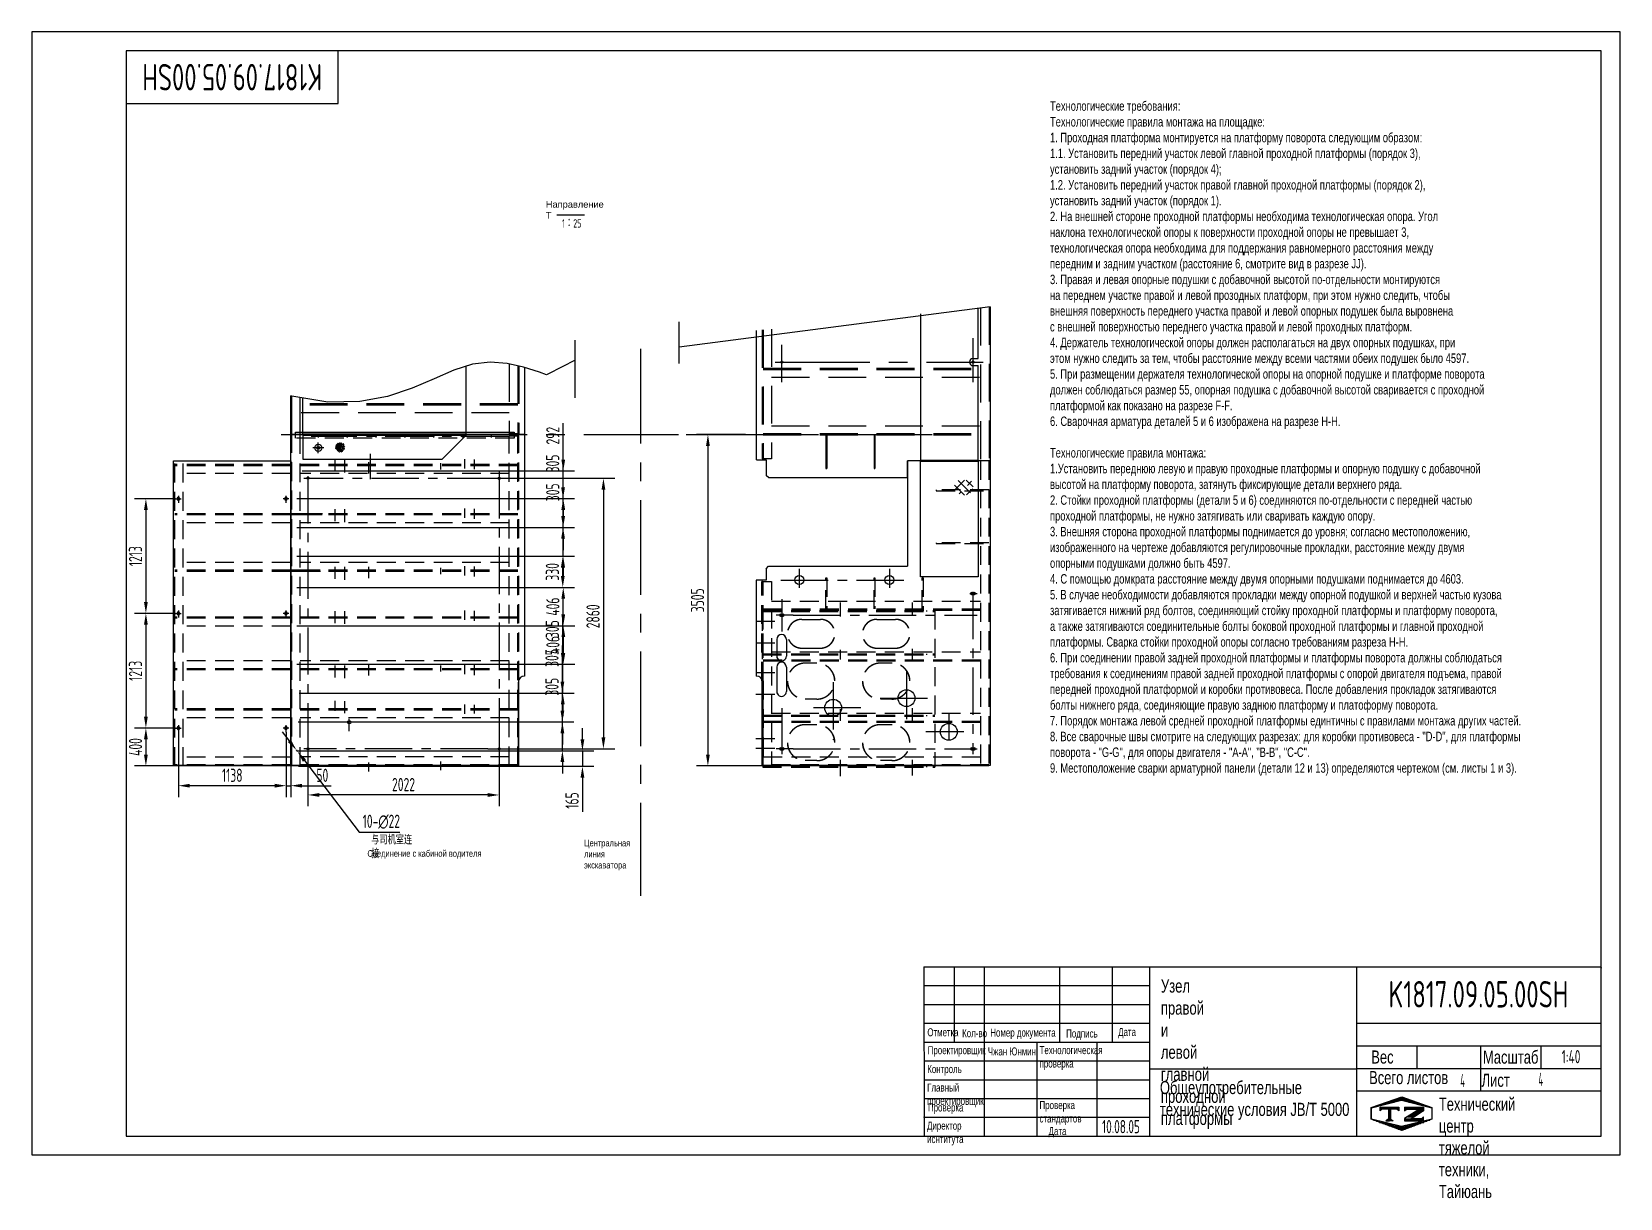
# Model space of a CAD drawing. Header units: millimetres. Extents: x 0 to 16800, y -457 to 11880.
import ezdxf
from ezdxf.enums import TextEntityAlignment as Align

# ---------------------------------------------------------------- set-up
doc = ezdxf.new("R2010")
doc.units = ezdxf.units.MM
doc.header["$LTSCALE"] = 400
for name, pattern in [('F', [0.75, 0.5, -0.25]), ('G', [2, 1.25, -0.25, 0.25, -0.25]), ('K', [2.5, 1.25, -0.25, 0.25, -0.25, 0.25, -0.25])]:
    doc.linetypes.add(name, pattern=pattern)
for name, color, linetype in [('01', 7, 'Continuous'), ('02', 1, 'Continuous'), ('04', 2, 'F'), ('05', 4, 'G'), ('07', 6, 'K'), ('08', 1, 'Continuous'), ('11', 3, 'Continuous'), ('THICK', 7, 'Continuous')]:
    doc.layers.add(name, color=color, linetype=linetype)
doc.styles.get("Standard").update_dxf_attribs({"font": 'isocp', "width": 0.707, "bigfont": 'intecad.shx'})
doc.dimstyles.new('INTE', dxfattribs={"dimscale": 40, "dimtxt": 3.5, "dimasz": 3, "dimexe": 3, "dimexo": 0, "dimgap": 1, "dimtad": 1, "dimdec": 3, "dimdsep": 46, "dimtxsty": 'Standard', "dimcen": 0, "dimclrd": 1, "dimclre": 1, "dimclrt": 3, "dimaunit": 1, "dimadec": 0, "dimazin": 0, "dimtfac": 1, "dimtmove": 0, "dimatfit": 0, "dimfxl": 1, "dimarcsym": 0})
doc.dimstyles.new('inte_cir_cir7', dxfattribs={"dimscale": 40, "dimtxt": 3.5, "dimasz": 3, "dimexe": 3, "dimexo": 0, "dimgap": 1, "dimtad": 1, "dimtoh": 1, "dimdec": 3, "dimdsep": 46, "dimtxsty": 'Standard', "dimcen": 0, "dimclrd": 1, "dimclre": 1, "dimclrt": 3, "dimaunit": 1, "dimadec": 0, "dimazin": 0, "dimtfac": 1, "dimtmove": 0, "dimatfit": 2, "dimfxl": 1, "dimarcsym": 0})

msp = doc.modelspace()

# ---------------------------------------------------------------- texts
at = {"layer": '01', "attachment_point": 1}
for s, insert, char_height in [('{\\fArial|b0|i0|c204|p34;Отметка}', (9471.902, 1340.4316), 84.8232), ('{\\fArial|b0|i0|c204|p34;Кол-во}', (9839.7536, 1330.674), 84.8232), ('{\\fArial|b0|i0|c204|p34;Номер документа}', (10137.7184, 1337.2009), 84.8232), ('{\\fArial|b0|i0|c204|p34;Подпись}', (10940.053, 1327.4215), 84.8232), ('{\\fArial|b0|i0|c204|p34;Дата}', (11490.2027, 1343.6841), 84.8232), ('{\\fArial|b0|i0|c204|p34;Проектировщик}', (9475.6348, 1150.9611), 84.8232), ('{\\fArial|b0|i0|c204|p34;\\C3;Чжан Юнмин}', (10111.6893, 1137.9292), 84.8232), ('{\\fArial|b0|i0|c204|p34;Технологическая\\Pпроверка}', (10658.9066, 1151.5989), 84.8232), ('{\\fArial|b0|i0|c204|p34;Вес}', (14167.0358, 1105.3483), 138.54456), ('{\\fArial|b0|i0|c204|p34;Контроль}', (9470.7628, 951.1632), 84.8232), ('{\\fArial|b0|i0|c204|p34;Главный\\Pпроектировщик}', (9470.0117, 755.928), 84.8232), ('{\\fArial|b0|i0|c204|p34;Проверка}', (9478.3014, 544.9697), 84.8232), ('{\\fArial|b0|i0|c204|p34;Проверка\\Pстандартов}', (10658.0943, 570.1714), 84.8232), ('{\\fArial|b0|i0|c204|p34;Директор\\Pиснтитута}', (9468.7069, 352.2472), 84.8232), ('{\\fArial|b0|i0|c204|p34;Дата}', (10754.4675, 295.5518), 84.8232)]:
    msp.add_mtext(s, dxfattribs=dict(at, insert=insert, char_height=char_height))
at = {"layer": '01', "insert": (14882.03, 607.0626), "char_height": 138.54456, "width": 6.510646, "attachment_point": 1}
msp.add_mtext('{\\fArial|b0|i0|c204|p34;Технический центр\\Pтяжелой техники, Тайюань}', dxfattribs=at)
at = {"layer": '02', "ltscale": 2, "char_height": 87.5, "attachment_point": 1}
for s, insert, width in [('{\\C3;1：25}', (5607.9316, 9896.8762), 3167.155), ('{\\C3;与司机室连接}', (3590.1559, 3373.1747), 441.509039)]:
    msp.add_mtext(s, dxfattribs=dict(at, insert=insert, width=width))
at = {"layer": '05', "char_height": 138.6, "attachment_point": 1}
for s, insert in [('{\\fArial|b0|i0|c204|p34;\\C0;Масштаб}', (15348.8808, 1104.6927)), ('{\\fArial|b0|i0|c204|p34;\\C0;Всего листов}', (14144.1476, 888.0414)), ('{\\fArial|b0|i0|c204|p34;\\C0;Лист}', (15334.1595, 859.8956)), ('{\\fArial|b0|i0|c204|p34;\\C0;Общеупотребительные\\Pтехнические условия \\fArial|b0|i0|c0|p34;JB/T 5000}', (11931.7159, 782.8117))]:
    msp.add_mtext(s, dxfattribs=dict(at, insert=insert))
at = {"layer": '11', "width": 0.696133}
msp.add_text('K1817.09.05.00SH', height=280, rotation=180, dxfattribs=at).set_placement((3071.0488, 11540), (1168.9512, 11540), align=Align.FIT)
at = {"layer": '11'}
for s, height, width, p, p2 in [('K1817.09.05.00SH', 280, 0.696133, (14348.9512, 1560), (16251.0488, 1560)), ('1:40', 140, 0.657692, (16180.981, 970), (16379.019, 970)), ('4', 140, 0.543846, (15108.4043, 717.985), (15157.8943, 717.985)), ('4', 140, 0.543846, (15935.255, 730), (15984.745, 730)), ('10.08.05', 140, 0.636133, (11320, 230), (11720, 230))]:
    msp.add_text(s, height=height, dxfattribs=dict(at, width=width)).set_placement(p, p2, align=Align.FIT)
at = {"layer": '11', "attachment_point": 1}
for s, insert, char_height in [('{\\fArial|b0|i0|c204|p34;Технологические требования:\\PТехнологические правила монтажа на площадке:\\P1. Проходная платформа монтируется на платформу поворота следующим образом:\\P1.1. Установить передний участок левой главной проходной платформы (порядок 3),\\Pустановить задний участок (порядок 4);\\P1.2. Установить передний участок правой главной проходной платформы (порядок 2),\\Pустановить задний участок (порядок 1).\\P2. На внешней стороне проходной платформы необходима технологическая опора. Угол\\Pнаклона технологической опоры к поверхности проходной опоры не превышает 3,\\Pтехнологическая опора необходима для поддержания равномерного расстояния между\\Pпередним и задним участком (расстояние 6, смотрите вид в разрезе \\fArial|b0|i0|c0|p34;JJ\\fArial|b0|i0|c204|p34;).\\P3. Правая и левая опорные подушки с добавочной высотой по-отдельности монтируются\\Pна переднем участке правой и левой прозодных платформ, при этом нужно следить, чтобы\\Pвнешняя поверхность переднего участка правой и левой опорных подушек была выровнена\\Pс внешней поверхностью переднего участка правой и левой проходных платформ.\\P4. Держатель технологической опоры должен располагаться на двух опорных подушках, при\\Pэтом нужно следить за тем, чтобы расстояние между всеми частями обеих подушек было 4597.\\P5. При размещении держателя технологической опоры на опорной подушке и платформе поворота\\Pдолжен соблюдаться размер 55, опорная подушка с добавочной высотой сваривается с проходной\\Pплатформой как показано на разрезе \\fArial|b0|i0|c0|p34;F-F.\\P\\fArial|b0|i0|c204|p34;6. Сварочная арматура деталей 5 и 6 изображена на разрезе Н-Н.\\P\\PТехнологические правила монтажа:\\P1.Установить переднюю левую и правую проходные платформы и опорную подушку с добавочной\\Pвысотой на платформу поворота, затянуть фиксирующие детали верхнего ряда.\\P2. Стойки проходной платформы (детали 5 и 6) соединяются по-отдельности с передней частью\\Pпроходной платформы, не нужно затягивать или сваривать каждую опору.\\P3. Внешняя сторона проходной платформы поднимается до уровня; согласно местоположению, \\Pизображенного на чертеже добавляются регулировочные прокладки, расстояние между двумя\\Pопорными подушками должно быть 4597.\\P4. С помощью домкрата расстояние между двумя опорными подушками поднимается до 4603.\\P5. В случае необходимости добавляются прокладки между опорной подушкой и верхней частью кузова\\Pзатягивается нижний ряд болтов, соединяющий стойку проходной платформы и платформу поворота,\\Pа также затягиваются соединительные болты боковой проходной платформы и главной проходной\\Pплатформы. Сварка стойки проходной опоры согласно требованиям разреза Н-Н.\\P6. При соединении правой задней проходной платформы и платформы поворота должны соблюдаться\\Pтребования к соединениям правой задней проходной платформы с опорой двигателя подъема, правой\\Pпередней проходной платформой и коробки противовеса. После добавления прокладок затягиваются\\Pболты нижнего ряда, соединяющие правую заднюю платформу и платоформу поворота.\\P7. Порядок монтажа левой средней проходной платформы единтичны с правилами монтажа других частей.\\P8. Все сварочные швы смотрите на следующих разрезах: для коробки противовеса - "\\fArial|b0|i0|c0|p34;D-D\\fArial|b0|i0|c204|p34;", для платформы\\Pповорота - "\\fArial|b0|i0|c0|p34;G-G\\fArial|b0|i0|c204|p34;"\\fArial|b0|i0|c0|p34;, \\fArial|b0|i0|c204|p34;для опоры двигателя - "А-А", "В-В", "С-С".\\P9. Местоположение сварки арматурной панели (детали 12 и 13) определяются чертежом (см. листы 1 и 3).}', (10769.2034, 11144.5425), 100), ('{\\fArial|b0|i0|c204|p34;Соединение с кабиной водителя}', (3549.6903, 3223.9972), 70)]:
    msp.add_mtext(s, dxfattribs=dict(at, insert=insert, char_height=char_height))
for s, insert, char_height, width in [('{\\fArial|b0|i0|c204|p34;\\W1;Направление Т}', (5436.6863, 10089.826), 70, 3.294925), ('{\\fArial|b0|i0|c204|p34;Центральная линия\\Pэкскаватора}', (5841.0853, 3333.9693), 70, 3.651869), ('{\\fArial|b0|i0|c204|p34;Узел правой и левой главной\\Pпроходной платформы}', (11941.7364, 1857.7731), 140, 5.670719)]:
    msp.add_mtext(s, dxfattribs=dict(at, insert=insert, char_height=char_height, width=width))

# ---------------------------------------------------------------- blocks, each defined once
blk = doc.blocks.new('*D4')
at = {"layer": '08', "color": 1, "lineweight": -2, "ltscale": 2}
for p, q in [((2921, 4348), (2921, 3688)), ((4943, 4348), (4943, 3688)), ((4823, 3808), (3041, 3808))]:
    blk.add_line(p, q, dxfattribs=at)
at = {"layer": '08', "color": 1, "ltscale": 2}
for points in [[(3041, 3828), (3041, 3788), (2921, 3808)], [(4823, 3828), (4823, 3788), (4943, 3808)]]:
    blk.add_solid(points, dxfattribs=at)
at = {"layer": 'Defpoints', "color": 0, "ltscale": 2}
for p in [(2921, 4348), (4943, 4348), (2921, 3808)]:
    blk.add_point(p, dxfattribs=at)
at = {"layer": '08', "color": 3, "ltscale": 2, "insert": (3932, 3918), "char_height": 140, "attachment_point": 5}
blk.add_mtext('2022', dxfattribs=at)
blk = doc.blocks.new('*U3', base_point=(26513, 1066))
at = {"layer": '02', "linetype": 'Continuous'}
h = blk.add_hatch(dxfattribs=at)
h.set_pattern_fill('ANSI38', color=1, scale=100, style=0)
h.set_pattern_definition([(45, (21696.751, -882.624), (-8.838835, 8.838835), []), (135, (21696.751, -882.624), (-26.516504, 8.838835), [31.25, -18.75])])
h.paths.add_polyline_path([(23100, 1588, 1), (23199, 1588, 1)])
for p, q in [((23014, 3539), (25568, 3539)), ((23014, 3539), (23014, 1066)), ((25635, 3472), (26513, 3472)), ((26519, 3465), (26519, 1079)), ((26513, 1066), (23014, 1066))]:
    blk.add_line(p, q)
blk.add_arc((25635, 3539), 67, 180, 270)
at = {"layer": '01'}
for p, q in [((22989, 1117), (22989, 3428)), ((22989, 3428), (23014, 3428)), ((26513, 3479), (26513, 1066)), ((26519, 3465), (26513, 3465)), ((23020, 2920), (22989, 2920)), ((23020, 2920), (23274, 2666)), ((23020, 1193), (23020, 2920)), ((23274, 1193), (23274, 2666)), ((23020, 1193), (23020, 1197)), ((23020, 1193), (23274, 1193)), ((23014, 1117), (22989, 1117)), ((26519, 1079), (26513, 1079))]:
    blk.add_line(p, q, dxfattribs=at)
at = {"layer": '01', "color": 7, "linetype": 'Continuous'}
for p, q in [((26513, 3479), (25608, 3479)), ((26513, 3472), (26513, 3479))]:
    blk.add_line(p, q, dxfattribs=at)
at = {"layer": '01'}
for centre, radius in [((23034, 3187), 5), ((26337, 3270), 11), ((23034, 2882), 5), ((23034, 2577), 5), ((23034, 2272), 5), ((23034, 1967), 5), ((26056, 1685), 17.5), ((23476, 1248), 11), ((26337, 1248), 11)]:
    blk.add_circle(centre, radius, dxfattribs=at)
at = {"layer": '01', "color": 7, "linetype": 'Continuous'}
for centre, radius in [((23477, 3270), 11), ((23034, 1662), 5), ((23034, 1357), 5), ((23154, 1358), 38), ((23154, 1358), 14.5)]:
    blk.add_circle(centre, radius, dxfattribs=at)
at = {"layer": '04', "color": 2, "linetype": 'F'}
for p, q in [((23014, 3428), (23053, 3428)), ((25608, 3479), (23027, 3479)), ((23027, 3378), (23027, 3479)), ((26513, 3467), (23027, 3467)), ((26513, 3378), (23027, 3378)), ((23053, 3428), (23053, 1117)), ((23332, 3467), (23332, 1078)), ((23344, 3467), (23344, 1078)), ((23427, 3378), (23427, 1167)), ((23852, 3467), (23852, 1402)), ((23864, 3467), (23864, 1399)), ((23947, 3378), (23947, 1167)), ((24366, 3378), (24366, 1167)), ((24449, 3467), (24449, 1379)), ((24461, 3467), (24461, 1380)), ((24945, 3467), (24945, 1078)), ((24957, 3467), (24957, 1078)), ((25040, 3378), (25040, 1167)), ((25408, 3378), (25408, 1167)), ((25491, 3467), (25491, 1078)), ((25503, 3467), (25503, 1078)), ((25916, 3467), (25916, 1078)), ((25928, 3467), (25928, 1078)), ((26011, 3378), (26011, 1167)), ((26424, 3378), (26424, 1167)), ((26507, 3465), (26507, 1066)), ((26513, 3465), (26507, 3465)), ((26513, 3378), (26513, 3472)), ((23852, 1402), (23852, 1260)), ((23864, 1399), (23864, 1265)), ((24449, 1379), (24449, 1261)), ((24461, 1380), (24461, 1261)), ((23852, 1260), (23852, 1078)), ((23864, 1265), (23864, 1078)), ((24449, 1261), (24449, 1078)), ((24461, 1261), (24461, 1078)), ((26519, 1167), (23014, 1167)), ((23053, 1117), (23014, 1117)), ((26507, 1078), (23014, 1078)), ((26513, 1079), (26507, 1079))]:
    blk.add_line(p, q, dxfattribs=at)
at = {"layer": '05', "color": 4, "linetype": 'G'}
blk.add_line((23034, 3366), (23034, 1283), dxfattribs=at)
at = {"layer": '05'}
for p, q in [((23401, 3270), (26393, 3270)), ((23477, 3307), (23477, 3220)), ((23477, 3220), (23477, 1204)), ((26337, 3149), (26337, 3330)), ((23021, 3187), (23044, 3187)), ((26337, 3149), (26337, 1203)), ((23021, 2882), (23044, 2882)), ((23372, 2906), (23273, 2906)), ((23381, 3008), (23276, 3008)), ((23896, 2906), (23797, 2906)), ((23905, 3008), (23800, 3008)), ((24505, 2906), (24406, 2906)), ((24515, 3008), (24410, 3008)), ((24974, 2906), (24875, 2906)), ((24983, 3008), (24878, 3008)), ((25549, 2906), (25450, 2906)), ((25558, 3008), (25453, 3008)), ((25969, 2906), (25870, 2906)), ((25965, 3008), (25874, 3008)), ((23021, 2577), (23044, 2577)), ((23382, 2653), (23318, 2653)), ((24489, 2653), (24425, 2653)), ((25519, 2653), (25455, 2653)), ((26564, 2653), (26470, 2653)), ((23021, 2272), (23044, 2272)), ((23021, 1967), (23044, 1967)), ((23425, 1891), (23305, 1891)), ((24532, 1891), (24412, 1891)), ((25562, 1891), (25442, 1891)), ((26577, 1891), (26483, 1891)), ((26151, 1685), (26021, 1685)), ((26056, 1773), (26056, 1596)), ((23021, 1662), (23044, 1662)), ((23415, 1638), (23286, 1638)), ((23406, 1536), (23286, 1536)), ((23939, 1638), (23804, 1638)), ((23930, 1536), (23804, 1536)), ((24540, 1536), (24413, 1536)), ((24549, 1638), (24414, 1638)), ((25017, 1638), (24882, 1638)), ((25008, 1536), (24882, 1536)), ((25592, 1638), (25457, 1638)), ((25583, 1536), (25457, 1536)), ((25937, 1536), (25831, 1536)), ((25962, 1638), (25834, 1638)), ((23021, 1357), (23044, 1357)), ((23210, 1358), (23096, 1358)), ((23154, 1415), (23154, 1301)), ((23453, 1248), (26393, 1248))]:
    blk.add_line(p, q, dxfattribs=at)
blk = doc.blocks.new('*D5')
at = {"layer": '08', "color": 1, "lineweight": -2, "ltscale": 2}
for p, q in [((4980, 7157), (6166, 7157)), ((6046, 7037), (6046, 4417)), ((5003, 4297), (6166, 4297))]:
    blk.add_line(p, q, dxfattribs=at)
at = {"layer": '08', "color": 1, "ltscale": 2}
for points in [[(6026, 7037), (6066, 7037), (6046, 7157)], [(6026, 4417), (6066, 4417), (6046, 4297)]]:
    blk.add_solid(points, dxfattribs=at)
at = {"layer": 'Defpoints', "color": 0, "ltscale": 2}
for p in [(4980, 7157), (5003, 4297), (6046, 4297)]:
    blk.add_point(p, dxfattribs=at)
at = {"layer": '08', "color": 3, "ltscale": 2, "insert": (5936, 5697), "char_height": 140, "attachment_point": 5, "rotation": 90}
blk.add_mtext('2860', dxfattribs=at)
blk = doc.blocks.new('*D24')
at = {"layer": '08', "color": 1, "lineweight": -2, "ltscale": 2}
for p, q in [((5824, 4396), (5824, 4516)), ((2859, 4276), (5944, 4276)), ((5824, 4276), (5824, 4111)), ((2822, 4111), (5944, 4111)), ((5824, 3991), (5824, 3628))]:
    blk.add_line(p, q, dxfattribs=at)
at = {"layer": '08', "color": 1, "ltscale": 2}
for points in [[(5804, 4396), (5844, 4396), (5824, 4276)], [(5804, 3991), (5844, 3991), (5824, 4111)]]:
    blk.add_solid(points, dxfattribs=at)
at = {"layer": 'Defpoints', "color": 0, "ltscale": 2}
for p in [(2859, 4276), (2822, 4111), (5824, 4111)]:
    blk.add_point(p, dxfattribs=at)
at = {"layer": '08', "color": 3, "ltscale": 2, "insert": (5714, 3749), "char_height": 140, "attachment_point": 5, "rotation": 90}
blk.add_mtext('165', dxfattribs=at)
blk = doc.blocks.new('*D25')
at = {"layer": '08', "color": 1, "lineweight": -2, "ltscale": 2}
for p, q in [((5612, 4701), (5612, 5083)), ((2816, 4581), (5732, 4581)), ((5612, 4276), (5612, 4581)), ((2816, 4276), (5732, 4276)), ((5612, 4156), (5612, 4036))]:
    blk.add_line(p, q, dxfattribs=at)
at = {"layer": '08', "color": 1, "ltscale": 2}
for points in [[(5592, 4701), (5632, 4701), (5612, 4581)], [(5592, 4156), (5632, 4156), (5612, 4276)]]:
    blk.add_solid(points, dxfattribs=at)
at = {"layer": 'Defpoints', "color": 0, "ltscale": 2}
for p in [(2816, 4581), (5612, 4581), (2816, 4276)]:
    blk.add_point(p, dxfattribs=at)
at = {"layer": '08', "color": 3, "ltscale": 2, "insert": (5502, 4952), "char_height": 140, "attachment_point": 5, "rotation": 90}
blk.add_mtext('305', dxfattribs=at)
blk = doc.blocks.new('*D26')
at = {"layer": '08', "color": 1, "lineweight": -2, "ltscale": 2}
for p, q in [((5612, 5006), (5612, 5388)), ((2859, 4886), (5732, 4886)), ((5612, 4581), (5612, 4886)), ((5612, 4581), (5732, 4581)), ((5612, 4461), (5612, 4341))]:
    blk.add_line(p, q, dxfattribs=at)
at = {"layer": '08', "color": 1, "ltscale": 2}
for points in [[(5592, 5006), (5632, 5006), (5612, 4886)], [(5592, 4461), (5632, 4461), (5612, 4581)]]:
    blk.add_solid(points, dxfattribs=at)
at = {"layer": 'Defpoints', "color": 0, "ltscale": 2}
for p in [(2859, 4886), (5612, 4886), (5612, 4581)]:
    blk.add_point(p, dxfattribs=at)
at = {"layer": '08', "color": 3, "ltscale": 2, "insert": (5502, 5257), "char_height": 140, "attachment_point": 5, "rotation": 90}
blk.add_mtext('305', dxfattribs=at)
blk = doc.blocks.new('*D27')
at = {"layer": '08', "color": 1, "lineweight": -2, "ltscale": 2}
for p, q in [((5616, 5311), (5616, 5693)), ((2828, 5191), (5736, 5191)), ((5616, 4886), (5616, 5191)), ((2828, 4886), (5736, 4886)), ((5616, 4766), (5616, 4646))]:
    blk.add_line(p, q, dxfattribs=at)
at = {"layer": '08', "color": 1, "ltscale": 2}
for points in [[(5596, 5311), (5636, 5311), (5616, 5191)], [(5596, 4766), (5636, 4766), (5616, 4886)]]:
    blk.add_solid(points, dxfattribs=at)
at = {"layer": 'Defpoints', "color": 0, "ltscale": 2}
for p in [(2828, 5191), (5616, 5191), (2828, 4886)]:
    blk.add_point(p, dxfattribs=at)
at = {"layer": '08', "color": 3, "ltscale": 2, "insert": (5506, 5562), "char_height": 140, "attachment_point": 5, "rotation": 90}
blk.add_mtext('305', dxfattribs=at)
blk = doc.blocks.new('*D28')
at = {"layer": '08', "color": 1, "lineweight": -2, "ltscale": 2}
for p, q in [((2805, 5597), (5742, 5597)), ((5622, 5311), (5622, 5477)), ((2805, 5191), (5742, 5191))]:
    blk.add_line(p, q, dxfattribs=at)
at = {"layer": '08', "color": 1, "ltscale": 2}
for points in [[(5602, 5477), (5642, 5477), (5622, 5597)], [(5602, 5311), (5642, 5311), (5622, 5191)]]:
    blk.add_solid(points, dxfattribs=at)
at = {"layer": 'Defpoints', "color": 0, "ltscale": 2}
for p in [(2805, 5597), (5622, 5597), (2805, 5191)]:
    blk.add_point(p, dxfattribs=at)
at = {"layer": '08', "color": 3, "ltscale": 2, "insert": (5512, 5394), "char_height": 140, "attachment_point": 5, "rotation": 90}
blk.add_mtext('406', dxfattribs=at)
blk = doc.blocks.new('*D29')
at = {"layer": '08', "color": 1, "lineweight": -2, "ltscale": 2}
for p, q in [((2805, 6003), (5741, 6003)), ((5621, 5717), (5621, 5883)), ((2805, 5597), (5741, 5597))]:
    blk.add_line(p, q, dxfattribs=at)
at = {"layer": '08', "color": 1, "ltscale": 2}
for points in [[(5601, 5883), (5641, 5883), (5621, 6003)], [(5601, 5717), (5641, 5717), (5621, 5597)]]:
    blk.add_solid(points, dxfattribs=at)
at = {"layer": 'Defpoints', "color": 0, "ltscale": 2}
for p in [(2805, 6003), (5621, 6003), (2805, 5597)]:
    blk.add_point(p, dxfattribs=at)
at = {"layer": '08', "color": 3, "ltscale": 2, "insert": (5511, 5800), "char_height": 140, "attachment_point": 5, "rotation": 90}
blk.add_mtext('406', dxfattribs=at)
blk = doc.blocks.new('*D30')
at = {"layer": '08', "color": 1, "lineweight": -2, "ltscale": 2}
for p, q in [((2805, 6333), (5736, 6333)), ((5616, 6123), (5616, 6213)), ((2805, 6003), (5736, 6003))]:
    blk.add_line(p, q, dxfattribs=at)
at = {"layer": '08', "color": 1, "ltscale": 2}
for points in [[(5596, 6213), (5636, 6213), (5616, 6333)], [(5596, 6123), (5636, 6123), (5616, 6003)]]:
    blk.add_solid(points, dxfattribs=at)
at = {"layer": 'Defpoints', "color": 0, "ltscale": 2}
for p in [(2805, 6333), (5616, 6333), (2805, 6003)]:
    blk.add_point(p, dxfattribs=at)
at = {"layer": '08', "color": 3, "ltscale": 2, "insert": (5506, 6168), "char_height": 140, "attachment_point": 5, "rotation": 90}
blk.add_mtext('330', dxfattribs=at)
blk = doc.blocks.new('*D31')
at = {"layer": '08', "color": 1, "lineweight": -2, "ltscale": 2}
for p, q in [((5620, 6758), (5620, 7140)), ((2805, 6638), (5740, 6638)), ((5620, 6333), (5620, 6638)), ((2805, 6333), (5740, 6333)), ((5620, 6213), (5620, 6093))]:
    blk.add_line(p, q, dxfattribs=at)
at = {"layer": '08', "color": 1, "ltscale": 2}
for points in [[(5600, 6758), (5640, 6758), (5620, 6638)], [(5600, 6213), (5640, 6213), (5620, 6333)]]:
    blk.add_solid(points, dxfattribs=at)
at = {"layer": 'Defpoints', "color": 0, "ltscale": 2}
for p in [(2805, 6638), (5620, 6638), (2805, 6333)]:
    blk.add_point(p, dxfattribs=at)
at = {"layer": '08', "color": 3, "ltscale": 2, "insert": (5510, 7009), "char_height": 140, "attachment_point": 5, "rotation": 90}
blk.add_mtext('305', dxfattribs=at)
blk = doc.blocks.new('*D32')
at = {"layer": '08', "color": 1, "lineweight": -2, "ltscale": 2}
for p, q in [((5619, 7063), (5619, 7445)), ((2805, 6943), (5739, 6943)), ((5619, 6638), (5619, 6943)), ((2805, 6638), (5739, 6638)), ((5619, 6518), (5619, 6398))]:
    blk.add_line(p, q, dxfattribs=at)
at = {"layer": '08', "color": 1, "ltscale": 2}
for points in [[(5599, 7063), (5639, 7063), (5619, 6943)], [(5599, 6518), (5639, 6518), (5619, 6638)]]:
    blk.add_solid(points, dxfattribs=at)
at = {"layer": 'Defpoints', "color": 0, "ltscale": 2}
for p in [(2805, 6943), (5619, 6943), (2805, 6638)]:
    blk.add_point(p, dxfattribs=at)
at = {"layer": '08', "color": 3, "ltscale": 2, "insert": (5509, 7314), "char_height": 140, "attachment_point": 5, "rotation": 90}
blk.add_mtext('305', dxfattribs=at)
blk = doc.blocks.new('*D33')
at = {"layer": '08', "color": 1, "lineweight": -2, "ltscale": 2}
for p, q in [((5621, 7355), (5621, 7742)), ((2859, 7235), (5741, 7235)), ((5621, 6943), (5621, 7235)), ((2805, 6943), (5741, 6943)), ((5621, 6823), (5621, 6703))]:
    blk.add_line(p, q, dxfattribs=at)
at = {"layer": '08', "color": 1, "ltscale": 2}
for points in [[(5601, 7355), (5641, 7355), (5621, 7235)], [(5601, 6823), (5641, 6823), (5621, 6943)]]:
    blk.add_solid(points, dxfattribs=at)
at = {"layer": 'Defpoints', "color": 0, "ltscale": 2}
for p in [(2859, 7235), (5621, 7235), (2805, 6943)]:
    blk.add_point(p, dxfattribs=at)
at = {"layer": '08', "color": 3, "ltscale": 2, "insert": (5511, 7608), "char_height": 140, "attachment_point": 5, "rotation": 90}
blk.add_mtext('292', dxfattribs=at)
blk = doc.blocks.new('*D34')
at = {"layer": '08', "color": 1, "lineweight": -2, "ltscale": 2}
for p, q in [((2725, 4380), (2653, 4475)), ((2798, 4284), (2811, 4267)), ((2884, 4171), (3461, 3415)), ((3461, 3415), (3893, 3415))]:
    blk.add_line(p, q, dxfattribs=at)
at = {"layer": '08', "color": 1, "ltscale": 2}
for points in [[(2741, 4392), (2709, 4368), (2798, 4284)], [(2900, 4184), (2868, 4159), (2811, 4267)]]:
    blk.add_solid(points, dxfattribs=at)
at = {"layer": 'Defpoints', "color": 0, "ltscale": 2}
for p in [(2798, 4284), (2811, 4267)]:
    blk.add_point(p, dxfattribs=at)
at = {"layer": '08', "color": 3, "ltscale": 2, "insert": (3697, 3525), "char_height": 140, "attachment_point": 5}
blk.add_mtext('10-∅22', dxfattribs=at)
blk = doc.blocks.new('*U39', base_point=(22998, 18934))
at = {"layer": '02', "linetype": 'Continuous'}
h = blk.add_hatch(dxfattribs=at)
h.set_pattern_fill('ANSI38', color=1, scale=20, style=0)
h.set_pattern_definition([(225, (25046.1, 22849.694), (44.9013, -44.9013), []), (315, (25046.1, 22849.694), (134.70384, -44.9013), [158.75, -95.25])])
h.paths.add_polyline_path([(19836, 21085), (19835, 21083), (19834, 21080), (19833, 21078), (19832, 21076), (19831, 21073), (19831, 21071), (19831, 21069), (19832, 21066), (19833, 21064), (19834, 21061), (19835, 21059), (19836, 21057), (19837, 21053), (19837, 21050), (19836, 21047), (19835, 21045), (19834, 21042), (19833, 21040), (19832, 21037), (19832, 21034), (19832, 21031), (19833, 21028), (19834, 21025), (19836, 21021), (19837, 21017), (19838, 21013), (19838, 21007), (19836, 21002), (19834, 20995, 0.177989), (19900, 20974, 0.177989), (19963, 21002, 0.206414), (19995, 21076, 0.213963), (19963, 21147, 0.183947), (19899, 21172, 0.183774), (19834, 21147), (19836, 21140), (19838, 21134), (19838, 21129), (19837, 21125), (19836, 21121), (19834, 21117), (19833, 21114), (19832, 21111), (19832, 21108), (19832, 21105), (19833, 21102), (19834, 21100), (19835, 21097), (19836, 21095), (19837, 21091), (19837, 21088)])
for p, q in [((19632, 21352), (19632, 20479)), ((22852, 21352), (22852, 18946)), ((19638, 21225), (19638, 20615)), ((19632, 20479), (20746, 20479)), ((21519, 19197), (21696, 19197)), ((21811, 19197), (22071, 19197)), ((20771, 18984), (20892, 18984)), ((21519, 19095), (21696, 19095)), ((21811, 19095), (22071, 19095)), ((20892, 18879), (21907, 18879))]:
    blk.add_line(p, q)
blk.add_arc((21974, 18879), 67, 90, 180)
at = {"layer": '01', "color": 7, "linetype": 'Continuous'}
for p, q in [((19632, 21352), (22852, 21352)), ((22852, 21340), (22858, 21340)), ((22858, 21340), (22858, 18951)), ((20892, 18984), (20892, 18879)), ((21956, 18939), (22846, 18939)), ((22852, 18946), (21974, 18946)), ((22852, 18951), (22858, 18951))]:
    blk.add_line(p, q, dxfattribs=at)
at = {"layer": '01'}
for p, q in [((19638, 21225), (20857, 21225)), ((20857, 21225), (20857, 20615)), ((21023, 21156), (21023, 21185)), ((21045, 21156), (21045, 21185)), ((22665, 21156), (22665, 21185)), ((22687, 21156), (22687, 21185)), ((20857, 20615), (19638, 20615)), ((20746, 19009), (20746, 20479)), ((21252, 19134), (21252, 19163)), ((21274, 19134), (21274, 19163)), ((22665, 19134), (22665, 19163)), ((22687, 19134), (22687, 19163)), ((20771, 18984), (20746, 19009)), ((22846, 18939), (22852, 18939)), ((22852, 18939), (22852, 18946))]:
    blk.add_line(p, q, dxfattribs=at)
for centre, radius in [((22496, 20915), 89), ((22141, 20467), 89), ((20891, 20287), 47.5), ((22242, 19692), 89), ((20891, 19334), 47.5)]:
    blk.add_circle(centre, radius, dxfattribs=at)
for centre, radius, start, end in [((21034, 21185), 11, 0, 180), ((22676, 21185), 11, 0, 180), ((21034, 21156), 11, 180, 0), ((22676, 21156), 11, 180, 0), ((21263, 19163), 11, 0, 180), ((21519, 19146), 51, 90, 270), ((21696, 19146), 51, 270, 90), ((21811, 19146), 51, 90, 270), ((22071, 19146), 51, 270, 90), ((22676, 19163), 11, 0, 180), ((21263, 19134), 11, 180, 0), ((22676, 19134), 11, 180, 0)]:
    blk.add_arc(centre, radius, start, end, dxfattribs=at)
at = {"layer": '04'}
for p, q in [((19632, 21340), (22852, 21340)), ((19937, 21340), (19937, 20781)), ((19947, 20781), (19947, 21340)), ((20496, 21340), (20496, 20781)), ((20506, 20781), (20506, 21340)), ((21197, 18951), (21197, 21340)), ((21209, 18951), (21209, 21340)), ((21735, 18951), (21735, 21340)), ((21747, 18951), (21747, 21340)), ((22383, 18951), (22383, 21340)), ((22395, 18951), (22395, 21340)), ((22846, 21340), (22846, 18951)), ((21114, 19040), (21114, 21251)), ((21652, 19040), (21652, 21251)), ((22300, 19040), (22300, 21251)), ((19937, 20781), (19947, 20781)), ((20496, 20781), (20506, 20781)), ((20905, 19040), (22852, 19040)), ((20905, 18939), (20905, 19040)), ((21956, 18951), (20905, 18951)), ((20905, 18946), (20905, 18939)), ((21956, 18951), (22852, 18951))]:
    blk.add_line(p, q, dxfattribs=at)
at = {"layer": '04', "color": 2, "linetype": 'F'}
for p, q in [((19632, 21251), (22852, 21251)), ((22763, 21251), (22763, 18951)), ((20869, 20642), (21197, 20642)), ((20869, 20632), (20869, 20642)), ((21197, 20632), (20869, 20632)), ((20869, 20134), (21197, 20134)), ((20869, 20124), (20869, 20134)), ((21197, 20124), (20869, 20124)), ((20869, 19626), (21197, 19626)), ((20869, 19616), (20869, 19626)), ((21197, 19616), (20869, 19616)), ((21956, 18939), (20905, 18939)), ((21907, 18939), (21956, 18939))]:
    blk.add_line(p, q, dxfattribs=at)
at = {"layer": '05'}
for p, q in [((21017, 21170), (22732, 21170)), ((21034, 21136), (21034, 21216)), ((21263, 19270), (21263, 21216)), ((22676, 19270), (22676, 21216)), ((22141, 20189), (22141, 20746)), ((21862, 20467), (22420, 20467)), ((21263, 19270), (21263, 19088)), ((22676, 19270), (22676, 19088)), ((21095, 19148), (21437, 19148)), ((22246, 19148), (22732, 19148))]:
    blk.add_line(p, q, dxfattribs=at)
at = {"layer": '05', "color": 4, "linetype": 'G'}
for p, q in [((22496, 21073), (22496, 20673)), ((22300, 20915), (22582, 20915)), ((20891, 19139), (20891, 20479)), ((21870, 20467), (22352, 20467)), ((20771, 20287), (20974, 20287)), ((22242, 19985), (22242, 19407)), ((21973, 19692), (22582, 19692)), ((20771, 19334), (20974, 19334))]:
    blk.add_line(p, q, dxfattribs=at)
blk = doc.blocks.new('*U40', base_point=(23514, 11767))
at = {"layer": '04', "color": 2, "linetype": 'F'}
for p, q in [((21870, 11774), (21870, 13596)), ((21870, 13596), (23526, 13596)), ((21870, 13507), (21882, 13507)), ((21882, 11774), (21882, 13596)), ((22328, 11774), (22328, 13596)), ((22328, 13507), (22340, 13507)), ((22340, 11774), (22340, 13596)), ((22976, 11774), (22976, 13596)), ((22976, 13507), (22988, 13507)), ((22988, 11774), (22988, 13596)), ((23514, 11774), (23514, 13596)), ((23514, 13507), (23526, 13507)), ((23526, 11774), (23526, 13596)), ((21785, 13355), (21918, 13355)), ((22274, 13355), (22402, 13355)), ((22903, 13355), (23033, 13355)), ((23450, 13355), (23614, 13355)), ((21964, 12981), (21964, 13180)), ((22268, 12981), (22268, 13186)), ((22427, 13142), (22427, 13019)), ((22807, 13142), (22807, 13019)), ((23078, 13142), (23078, 13019)), ((23458, 13142), (23458, 13019)), ((21785, 12593), (21932, 12593)), ((22287, 12593), (22388, 12593)), ((22912, 12593), (23037, 12593)), ((23450, 12593), (23624, 12593)), ((21964, 12187), (21964, 12386)), ((22268, 12187), (22268, 12392)), ((22427, 12348), (22427, 12225)), ((22807, 12348), (22807, 12225)), ((23078, 12348), (23078, 12225)), ((23458, 12348), (23458, 12225)), ((21870, 11774), (23526, 11774)), ((21884, 11774), (21884, 11767)), ((21884, 11767), (23514, 11767)), ((21969, 11774), (21969, 11767)), ((21985, 11902), (21985, 11621)), ((22001, 11774), (22001, 11767)), ((22198, 11774), (22198, 11767)), ((22214, 11902), (22214, 11621)), ((22230, 11774), (22230, 11767)), ((22328, 11895), (22340, 11895)), ((22515, 11774), (22515, 11767)), ((22531, 11902), (22531, 11621)), ((22547, 11774), (22547, 11767)), ((22744, 11774), (22744, 11767)), ((22760, 11902), (22760, 11621)), ((22776, 11774), (22776, 11767)), ((22976, 11895), (22988, 11895)), ((23213, 11774), (23213, 11767)), ((23229, 11902), (23229, 11621)), ((23245, 11774), (23245, 11767)), ((23315, 11774), (23315, 11767)), ((23331, 11902), (23331, 11621)), ((23347, 11774), (23347, 11767)), ((23514, 11895), (23526, 11895)), ((23514, 11774), (23514, 11767))]:
    blk.add_line(p, q, dxfattribs=at)
for centre, radius, start, end in [((22116, 13180), 152, 0, 180), ((22116, 13178), 152, 0, 180), ((22617, 13142), 190, 0, 180), ((22617, 13140), 190, 0, 180), ((23268, 13142), 190, 0, 180), ((23268, 13140), 190, 0, 180), ((22116, 12983), 152, 180, 0), ((22116, 12981), 152, 180, 0), ((22617, 13021), 190, 180, 0), ((22617, 13019), 190, 180, 0), ((23268, 13021), 190, 180, 0), ((23268, 13019), 190, 180, 0), ((22116, 12386), 152, 0, 180), ((22116, 12384), 152, 0, 180), ((22617, 12348), 190, 0, 180), ((22617, 12346), 190, 0, 180), ((23268, 12348), 190, 0, 180), ((23268, 12346), 190, 0, 180), ((22116, 12189), 152, 180, 0), ((22116, 12187), 152, 180, 0), ((22617, 12227), 190, 180, 0), ((22617, 12225), 190, 180, 0), ((23268, 12227), 190, 180, 0), ((23268, 12225), 190, 180, 0)]:
    blk.add_arc(centre, radius, start, end, dxfattribs=at)
blk = doc.blocks.new('*D41')
at = {"layer": '08', "color": 1, "lineweight": -2, "ltscale": 2}
for p, q in [((7550, 7620), (7031, 7620)), ((7151, 7500), (7151, 4235)), ((7730, 4115), (7031, 4115))]:
    blk.add_line(p, q, dxfattribs=at)
at = {"layer": '08', "color": 1, "ltscale": 2}
for points in [[(7131, 7500), (7171, 7500), (7151, 7620)], [(7131, 4235), (7171, 4235), (7151, 4115)]]:
    blk.add_solid(points, dxfattribs=at)
at = {"layer": 'Defpoints', "color": 0, "ltscale": 2}
for p in [(7550, 7620), (7151, 4115), (7730, 4115)]:
    blk.add_point(p, dxfattribs=at)
at = {"layer": '08', "color": 3, "ltscale": 2, "insert": (7041, 5867), "char_height": 140, "attachment_point": 5, "rotation": 90}
blk.add_mtext('3505', dxfattribs=at)
blk = doc.blocks.new('GFS')
for p, q in [((27901, 4660), (27901, 3492)), ((27901, 3422), (24675, 3422))]:
    blk.add_line(p, q)
at = {"layer": '01'}
for p, q in [((24675, 4660), (27901, 4660)), ((24675, 3422), (24675, 4660)), ((27895, 4660), (27895, 3422)), ((27901, 4660), (27901, 3422))]:
    blk.add_line(p, q, dxfattribs=at)
at = {"layer": '01', "color": 7, "linetype": 'Continuous'}
for p, q in [((25069, 4622), (25080, 4622)), ((25069, 4598), (25080, 4598)), ((26282, 4622), (26293, 4622)), ((26282, 4598), (26293, 4598)), ((27495, 4622), (27506, 4622)), ((27495, 4598), (27506, 4598)), ((25069, 3484), (25080, 3484)), ((25069, 3460), (25080, 3460)), ((26282, 3484), (26293, 3484)), ((26282, 3460), (26293, 3460)), ((27495, 3484), (27506, 3484)), ((27495, 3460), (27506, 3460))]:
    blk.add_line(p, q, dxfattribs=at)
for centre, start, end in [((25069, 4610), 90, 270), ((25080, 4610), 270, 90), ((26282, 4610), 90, 270), ((26293, 4610), 270, 90), ((27495, 4610), 90, 270), ((27506, 4610), 270, 90), ((25069, 3472), 90, 270), ((25080, 3472), 270, 90), ((26282, 3472), 90, 270), ((26293, 3472), 270, 90), ((27495, 3472), 90, 270), ((27506, 3472), 270, 90)]:
    blk.add_arc(centre, 12, start, end, dxfattribs=at)
at = {"layer": '04', "color": 2, "linetype": 'F'}
for p, q in [((24713, 4660), (24713, 3434)), ((24725, 4660), (24725, 3434)), ((24808, 4660), (24808, 3523)), ((25234, 4660), (25234, 3434)), ((25246, 4660), (25246, 3434)), ((25329, 4660), (25329, 3523)), ((25748, 4660), (25748, 3523)), ((25831, 4660), (25831, 3434)), ((25843, 4660), (25843, 3434)), ((26326, 4660), (26326, 3434)), ((26338, 4660), (26338, 3434)), ((26421, 4660), (26421, 3523)), ((26789, 4660), (26789, 3523)), ((26872, 4660), (26872, 3434)), ((26884, 4660), (26884, 3434)), ((27298, 4660), (27298, 3434)), ((27310, 4660), (27310, 3434)), ((27393, 4660), (27393, 3523)), ((27806, 4660), (27806, 3523)), ((27889, 4660), (27889, 3434)), ((27901, 3523), (24675, 3523)), ((27901, 3434), (24675, 3434))]:
    blk.add_line(p, q, dxfattribs=at)
at = {"layer": '05'}
for p, q in [((25042, 4610), (25117, 4610)), ((25075, 4640), (25075, 4580)), ((26255, 4610), (26330, 4610)), ((26288, 4640), (26288, 4580)), ((27468, 4610), (27543, 4610)), ((27501, 4640), (27501, 4580)), ((25042, 3472), (25117, 3472)), ((25075, 3443), (25075, 3502)), ((26255, 3472), (26330, 3472)), ((26288, 3443), (26288, 3502)), ((27468, 3472), (27543, 3472)), ((27501, 3443), (27501, 3502))]:
    blk.add_line(p, q, dxfattribs=at)
blk = doc.blocks.new('*D55')
at = {"layer": '08', "color": 1, "lineweight": -2, "ltscale": 2}
for p, q in [((1521, 6941), (1087, 6941)), ((1207, 6821), (1207, 5848)), ((1521, 5728), (1087, 5728))]:
    blk.add_line(p, q, dxfattribs=at)
at = {"layer": '08', "color": 1, "ltscale": 2}
for points in [[(1187, 6821), (1227, 6821), (1207, 6941)], [(1187, 5848), (1227, 5848), (1207, 5728)]]:
    blk.add_solid(points, dxfattribs=at)
at = {"layer": 'Defpoints', "color": 0, "ltscale": 2}
for p in [(1521, 6941), (1207, 5728), (1521, 5728)]:
    blk.add_point(p, dxfattribs=at)
at = {"layer": '08', "color": 3, "ltscale": 2, "insert": (1097, 6334), "char_height": 140, "attachment_point": 5, "rotation": 90}
blk.add_mtext('1213', dxfattribs=at)
blk = doc.blocks.new('*D56')
at = {"layer": '08', "color": 1, "lineweight": -2, "ltscale": 2}
for p, q in [((1430, 5728), (1087, 5728)), ((1207, 5608), (1207, 4635)), ((1521, 4515), (1087, 4515))]:
    blk.add_line(p, q, dxfattribs=at)
at = {"layer": '08', "color": 1, "ltscale": 2}
for points in [[(1187, 5608), (1227, 5608), (1207, 5728)], [(1187, 4635), (1227, 4635), (1207, 4515)]]:
    blk.add_solid(points, dxfattribs=at)
at = {"layer": 'Defpoints', "color": 0, "ltscale": 2}
for p in [(1430, 5728), (1207, 4515), (1521, 4515)]:
    blk.add_point(p, dxfattribs=at)
at = {"layer": '08', "color": 3, "ltscale": 2, "insert": (1097, 5121), "char_height": 140, "attachment_point": 5, "rotation": 90}
blk.add_mtext('1213', dxfattribs=at)
blk = doc.blocks.new('*D57')
at = {"layer": '08', "color": 1, "lineweight": -2, "ltscale": 2}
for p, q in [((2689, 4472), (2689, 3786)), ((2739, 4115), (2739, 3786)), ((2569, 3906), (2449, 3906)), ((2689, 3906), (2739, 3906)), ((2859, 3906), (3168, 3906))]:
    blk.add_line(p, q, dxfattribs=at)
at = {"layer": '08', "color": 1, "ltscale": 2}
for points in [[(2569, 3926), (2569, 3886), (2689, 3906)], [(2859, 3926), (2859, 3886), (2739, 3906)]]:
    blk.add_solid(points, dxfattribs=at)
at = {"layer": 'Defpoints', "color": 0, "ltscale": 2}
for p in [(2689, 4472), (2739, 4115), (2739, 3906)]:
    blk.add_point(p, dxfattribs=at)
at = {"layer": '08', "color": 3, "ltscale": 2, "insert": (3073, 4016), "char_height": 140, "attachment_point": 5}
blk.add_mtext('50', dxfattribs=at)
blk = doc.blocks.new('*D58')
at = {"layer": '08', "color": 1, "lineweight": -2, "ltscale": 2}
for p, q in [((1551, 4472), (1551, 3786)), ((2569, 3906), (1671, 3906)), ((2689, 4016), (2689, 3786))]:
    blk.add_line(p, q, dxfattribs=at)
at = {"layer": '08', "color": 1, "ltscale": 2}
for points in [[(1671, 3926), (1671, 3886), (1551, 3906)], [(2569, 3926), (2569, 3886), (2689, 3906)]]:
    blk.add_solid(points, dxfattribs=at)
at = {"layer": 'Defpoints', "color": 0, "ltscale": 2}
for p in [(1551, 4472), (1551, 3906), (2689, 4016)]:
    blk.add_point(p, dxfattribs=at)
at = {"layer": '08', "color": 3, "ltscale": 2, "insert": (2120, 4016), "char_height": 140, "attachment_point": 5}
blk.add_mtext('1138', dxfattribs=at)
blk = doc.blocks.new('*D59')
at = {"layer": '08', "color": 1, "lineweight": -2, "ltscale": 2}
for p, q in [((1334, 4515), (1087, 4515)), ((1207, 4395), (1207, 4235)), ((1501, 4115), (1087, 4115))]:
    blk.add_line(p, q, dxfattribs=at)
at = {"layer": '08', "color": 1, "ltscale": 2}
for points in [[(1187, 4395), (1227, 4395), (1207, 4515)], [(1187, 4235), (1227, 4235), (1207, 4115)]]:
    blk.add_solid(points, dxfattribs=at)
at = {"layer": 'Defpoints', "color": 0, "ltscale": 2}
for p in [(1334, 4515), (1207, 4115), (1501, 4115)]:
    blk.add_point(p, dxfattribs=at)
at = {"layer": '08', "color": 3, "ltscale": 2, "insert": (1097, 4315), "char_height": 140, "attachment_point": 5, "rotation": 90}
blk.add_mtext('400', dxfattribs=at)
blk = doc.blocks.new('*U67', base_point=(251.96, 168.31))
at = {"layer": '01'}
for p, q in [((251.96, 168.31), (251.96, 182.31)), ((195.96, 168.31), (251.96, 168.31))]:
    blk.add_line(p, q, dxfattribs=at)
blk = doc.blocks.new('*U68')
at = {"layer": '04'}
blk.add_blockref('*U67', (0, 0), dxfattribs=at)
blk = doc.blocks.new('*U69')
at = {"layer": '01'}
for points in [[(415, 292), (25, 292)], [(25, 292), (25, 5)], [(415, 5), (415, 292)], [(25, 5), (415, 5)]]:
    blk.add_lwpolyline(points, dxfattribs=at)
at = {"layer": '02'}
for points in [[(420, 297), (0, 297)], [(0, 297), (0, 0)], [(420, 0), (420, 297)], [(0, 0), (420, 0)]]:
    blk.add_lwpolyline(points, dxfattribs=at)
blk = doc.blocks.new('*X73')
at = {"color": 0}
for p, q in [((127.06, 7.8), (132.06, 7.8)), ((127.06, 7.5), (132.06, 7.5)), ((127.06, 7.2), (127.32, 7.2)), ((127.84, 5.4), (129.64, 5.4)), ((128.3, 5.7), (130.1, 5.7)), ((128.77, 6), (130.57, 6)), ((129.23, 6.3), (131.04, 6.3)), ((129.7, 6.6), (131.51, 6.6)), ((130.16, 6.9), (131.98, 6.9)), ((130.62, 7.2), (132.06, 7.2))]:
    blk.add_line(p, q, dxfattribs=at)
blk = doc.blocks.new('*X74')
at = {"color": 0}
for p, q in [((127.06, 4.8), (132.06, 4.8)), ((127.06, 4.5), (132.06, 4.5)), ((131.84, 5.1), (132.06, 5.1))]:
    blk.add_line(p, q, dxfattribs=at)
blk = doc.blocks.new('*X72')
at = {"color": 0}
for p, q in [((122.34, 4.5), (123.72, 4.5)), ((122.82, 4.8), (123.24, 4.8))]:
    blk.add_line(p, q, dxfattribs=at)
blk = doc.blocks.new('*X71')
at = {"color": 0}
for p, q in [((120.53, 7.8), (125.53, 7.8)), ((120.53, 7.5), (125.53, 7.5)), ((120.53, 7.2), (120.79, 7.2)), ((125.27, 7.2), (125.53, 7.2))]:
    blk.add_line(p, q, dxfattribs=at)
blk = doc.blocks.new('*X70')
at = {"color": 0}
for p, q in [((120.66, 8.7), (121.92, 8.7)), ((121.52, 9), (123.12, 9)), ((122.38, 9.3), (124.32, 9.3)), ((123.24, 9.6), (125.52, 9.6)), ((124.1, 9.9), (128.52, 9.9)), ((124.97, 10.2), (127.67, 10.2)), ((125.83, 10.5), (126.82, 10.5)), ((127.02, 9.6), (129.37, 9.6)), ((128.22, 9.3), (130.22, 9.3)), ((129.42, 9), (131.07, 9)), ((130.62, 8.7), (131.92, 8.7)), ((118.22, 7.8), (118.32, 7.8)), ((118.22, 7.5), (118.27, 7.5)), ((118.22, 7.2), (118.27, 7.2)), ((118.22, 6.9), (118.27, 6.9)), ((118.22, 6.6), (118.27, 6.6)), ((118.22, 6.3), (118.27, 6.3)), ((118.22, 6), (118.27, 6)), ((118.22, 5.7), (118.27, 5.7)), ((118.22, 5.4), (118.27, 5.4)), ((118.22, 5.1), (118.27, 5.1)), ((118.22, 4.8), (118.27, 4.8)), ((118.79, 4.5), (119.42, 4.5)), ((118.94, 8.1), (119.52, 8.1)), ((119.8, 8.4), (120.72, 8.4)), ((131.82, 8.4), (132.77, 8.4)), ((133.02, 8.1), (133.62, 8.1)), ((133.12, 4.5), (133.76, 4.5)), ((134.22, 7.8), (134.32, 7.8)), ((134.27, 7.5), (134.32, 7.5)), ((134.27, 7.2), (134.32, 7.2)), ((134.27, 6.9), (134.32, 6.9)), ((134.27, 6.6), (134.32, 6.6)), ((134.27, 6.3), (134.32, 6.3)), ((134.27, 6), (134.32, 6)), ((134.27, 5.7), (134.32, 5.7)), ((134.27, 5.4), (134.32, 5.4)), ((134.27, 5.1), (134.32, 5.1)), ((134.27, 4.8), (134.32, 4.8)), ((119.61, 4.2), (120.62, 4.2)), ((120.43, 3.9), (121.82, 3.9)), ((121.26, 3.6), (123.02, 3.6)), ((122.08, 3.3), (124.22, 3.3)), ((122.91, 3), (125.42, 3)), ((123.73, 2.7), (128.89, 2.7)), ((124.55, 2.4), (128.07, 2.4)), ((125.38, 2.1), (127.26, 2.1)), ((126.2, 1.8), (126.45, 1.8)), ((127.12, 3), (129.7, 3)), ((128.32, 3.3), (130.51, 3.3)), ((129.52, 3.6), (131.32, 3.6)), ((130.72, 3.9), (132.14, 3.9)), ((131.92, 4.2), (132.95, 4.2))]:
    blk.add_line(p, q, dxfattribs=at)

# ---------------------------------------------------------------- dimensions: what is measured, and where the dimension line sits
at = {"layer": '08', "ltscale": 2}
for base, p1, p2, angle, picture, middle in [((5620.9812, 7234.5977), (2804.7661, 6942.5977), (2858.959, 7234.5977), 90, '*D33', (5510.9336, 7608.0817)), ((7150.609, 4114.5977), (7550.0628, 7619.5977), (7730.2661, 4114.5977), 270, '*D41', (7040.609, 5867.0977)), ((5619.2989, 6942.5977), (2804.7661, 6637.5977), (2804.7661, 6942.5977), 90, '*D32', (5509.2989, 7313.7297)), ((5619.8524, 6637.5977), (2804.7661, 6332.5977), (2804.7661, 6637.5977), 90, '*D31', (5509.8524, 7008.7297)), ((1207.0168, 5727.5977), (1521.319, 6940.5977), (1521.319, 5727.5977), 90, '*D55', (1097.0031, 6334.0977)), ((5616.1314, 6332.5977), (2804.7661, 6002.5977), (2804.7661, 6332.5977), 90, '*D30', (5506.1314, 6167.5977)), ((5620.991, 6002.5977), (2804.7661, 5596.5977), (2804.7661, 6002.5977), 90, '*D29', (5510.991, 5799.5977)), ((1207.0168, 4514.5977), (1429.7391, 5727.5977), (1521.319, 4514.5977), 90, '*D56', (1097.0031, 5121.0977)), ((5616.1698, 5190.5977), (2828.3628, 4885.5977), (2828.3628, 5190.5977), 90, '*D27', (5506.1698, 5561.7297)), ((5621.6355, 5596.5977), (2804.7661, 5190.5977), (2804.7661, 5596.5977), 90, '*D28', (5511.6355, 5393.5977)), ((5612.3537, 4885.5977), (5612.0231, 4580.5977), (2858.959, 4885.5977), 90, '*D26', (5502.3537, 5256.7297)), ((5612.0231, 4580.5977), (2815.7661, 4275.5977), (2815.7661, 4580.5977), 90, '*D25', (5502.0231, 4951.7297)), ((1207.0168, 4114.5977), (1334.1679, 4514.5977), (1500.7661, 4114.5977), 90, '*D59', (1097.0168, 4314.5977)), ((5823.5738, 4110.5977), (2858.959, 4275.5977), (2821.7661, 4110.5977), 90, '*D24', (5713.5738, 3749.3638))]:
    dim = msp.add_linear_dim(base=base, p1=p1, p2=p2, angle=angle, dimstyle='INTE', dxfattribs=at)
    dim.commit()
    dim.dimension.update_dxf_attribs({"geometry": picture, "text_midpoint": middle})
dim = msp.add_linear_dim(base=(6046.2607, 4296.5977), p1=(4979.6168, 7156.5977), p2=(5003.0574, 4296.5977), angle=270, dimstyle='INTE', dxfattribs=at)
dim.commit()
dim.dimension.update_dxf_attribs({"geometry": '*D5', "text_midpoint": (6046.2607, 5697.1073), "dimtype": 160})
for base, p1, p2, picture, middle in [((1550.7661, 3906.491), (2688.7661, 4015.7339), (1550.7661, 4471.9456), '*D58', (2119.7661, 4016.491)), ((2738.7661, 3906.491), (2688.7661, 4471.9456), (2738.7661, 4114.5977), '*D57', (3073.2441, 4016.491)), ((2920.7661, 3807.8993), (4942.7661, 4347.5508), (2920.7661, 4347.5508), '*D4', (3931.7661, 3917.913))]:
    dim = msp.add_linear_dim(base=base, p1=p1, p2=p2, dimstyle='INTE', dxfattribs=at)
    dim.commit()
    dim.dimension.update_dxf_attribs({"geometry": picture, "text_midpoint": middle})
dim = msp.add_diameter_dim_2p(p1=(2798.0976, 4284.3459), p2=(2811.4346, 4266.8495), text='10-<>', dimstyle='inte_cir_cir7', dxfattribs=at)
dim.commit()
dim.dimension.update_dxf_attribs({"geometry": '*D34', "text_midpoint": (3696.7892, 3414.954), "dimtype": 163})

# ---------------------------------------------------------------- linework, layer by layer
at = {"ltscale": 2}
for p, q in [((7663.7661, 7351.5977), (7663.7661, 8719.9091)), ((5211.7661, 8329.0054), (5211.7661, 7619.5977)), ((2738.7661, 7619.5977), (2738.7661, 8030.7559)), ((5211.7661, 7619.5977), (2738.7661, 7619.5977)), ((4592.7661, 7625.5977), (2865.7661, 7625.5977)), ((7663.7661, 7351.5977), (7768.7661, 7351.5977)), ((7768.7661, 7351.5977), (7768.7661, 7185.5977)), ((10136.7661, 7340.5977), (9260.7661, 7340.5977)), ((9260.7661, 7160.5977), (9260.7661, 7340.5977)), ((7793.7661, 7160.5977), (7768.7661, 7185.5977)), ((9260.7661, 7160.5977), (7793.7661, 7160.5977))]:
    msp.add_line(p, q, dxfattribs=at)
at = {"layer": '01', "ltscale": 2}
for p, q in [((10009.7661, 8424.5977), (10009.7661, 8957.8573)), ((9399.7661, 8895.9867), (9399.7661, 7346.5977)), ((9954.7661, 8424.5977), (10009.7661, 8424.5977)), ((4592.7661, 7625.5977), (4592.7661, 8341.3591)), ((9954.7661, 8348.5977), (10009.7661, 8348.5977)), ((10009.7661, 7346.5977), (10009.7661, 8348.5977)), ((2865.7661, 7625.5977), (2865.7661, 8007.6211))]:
    msp.add_line(p, q, dxfattribs=at)
at = {"layer": '01', "color": 7, "linetype": 'Continuous', "ltscale": 2}
for p, q in [((10136.7661, 8970.7386), (10136.7661, 7340.5977)), ((10009.7661, 7346.5977), (9399.7661, 7346.5977))]:
    msp.add_line(p, q, dxfattribs=at)
msp.add_circle((7932.7661, 8386.5977), 11, dxfattribs=at)
at = {"layer": '01', "ltscale": 2}
msp.add_circle((9954.7661, 8386.5977), 11, dxfattribs=at)
msp.add_arc((9954.7661, 8386.5977), 38, 90, 270, dxfattribs=at)
at = {"layer": '01'}
msp.add_point((16600, 1981.2872), dxfattribs=at)
at = {"layer": '02', "ltscale": 2}
for points in [[(10136.7661, 8970.7386), (6846.8191, 8544.6443)], [(5745.5427, 8405.0854), (5609.1341, 8334.903), (5458.1749, 8257.2343), (5444.8546, 8250.381)], [(5444.8546, 8250.381), (5368.4161, 8278.1416), (5200.5086, 8332.6607), (5027.1396, 8371.9941), (4847.4812, 8385.7346), (4660.705, 8363.4749), (4465.0044, 8299.7693), (4254.6585, 8209.0183), (4022.9679, 8110.5839), (3763.2332, 8023.8284), (3468.755, 7968.1137), (3132.8337, 7962.802), (2748.7701, 8027.2553), (2738.7661, 8030.7559)]]:
    msp.add_lwpolyline(points, dxfattribs=at)
at = {"layer": '04', "color": 2, "linetype": 'F', "ltscale": 2}
for p, q in [((10035.7661, 8960.4944), (10035.7661, 7340.5977)), ((10124.7661, 8969.5214), (10124.7661, 7340.5977)), ((7824.7661, 8736.2389), (7824.7661, 7363.5977)), ((7723.7661, 8725.9948), (7723.7661, 7363.5977)), ((7735.7661, 8727.2119), (7735.7661, 7363.5977)), ((5050.7661, 8366.6338), (5050.7661, 7632.5977)), ((5139.7661, 8346.4417), (5139.7661, 7632.5977)), ((5151.7661, 8343.7192), (5151.7661, 7632.5977)), ((2750.7661, 7619.5977), (2750.7661, 8026.9203)), ((2839.7661, 7619.5977), (2839.7661, 8011.9844)), ((5050.7661, 7632.5977), (5151.7661, 7632.5977)), ((8399.7661, 7617.5977), (8399.7661, 7261.5977)), ((8409.7661, 7617.5977), (8409.7661, 7261.5977)), ((8907.7661, 7617.5977), (8907.7661, 7261.5977)), ((8917.7661, 7617.5977), (8917.7661, 7261.5977)), ((7824.7661, 7363.5977), (7723.7661, 7363.5977))]:
    msp.add_line(p, q, dxfattribs=at)
at = {"layer": '04', "ltscale": 2}
for p, q in [((7735.7661, 8321.5977), (10124.7661, 8321.5977)), ((7735.7661, 8309.5977), (10124.7661, 8309.5977)), ((7824.7661, 8226.5977), (10035.7661, 8226.5977)), ((5139.7661, 7943.5977), (2750.7661, 7943.5977)), ((5139.7661, 7931.5977), (2750.7661, 7931.5977)), ((5050.7661, 7848.5977), (2839.7661, 7848.5977)), ((7735.7661, 7629.5977), (10124.7661, 7629.5977)), ((7735.7661, 7617.5977), (10124.7661, 7617.5977)), ((7824.7661, 7712.5977), (10035.7661, 7712.5977)), ((8399.7661, 7261.5977), (8409.7661, 7261.5977)), ((8907.7661, 7261.5977), (8917.7661, 7261.5977))]:
    msp.add_line(p, q, dxfattribs=at)
at = {"layer": '05', "color": 4, "linetype": 'G', "ltscale": 2}
for p, q in [((7932.7661, 8174.4719), (7932.7661, 8569.7629)), ((9954.7661, 8174.4719), (9954.7661, 8640.7126)), ((6437.7661, 8525.1229), (6437.7661, 2739.3679)), ((7863.3237, 8386.5977), (10061.2526, 8386.5977)), ((2638.9129, 7619.5977), (6921.9299, 7619.5977)), ((3582.6001, 7149.5121), (3582.6001, 7415.3186))]:
    msp.add_line(p, q, dxfattribs=at)
at = {"layer": '05', "ltscale": 2}
for p, q in [((6921.9299, 7619.5977), (10136.7661, 7619.5977)), ((2738.7661, 4119.0977), (2749.8097, 4119.0977))]:
    msp.add_line(p, q, dxfattribs=at)
at = {"layer": '07', "ltscale": 2}
for p, q in [((3582.6001, 7304.0977), (3637.5248, 7304.0977)), ((3582.6001, 7302.0977), (3582.6001, 7304.0977))]:
    msp.add_line(p, q, dxfattribs=at)
at = {"layer": '11', "ltscale": 2}
for p, q in [((5552.4216, 9942.7914), (5844.585, 9942.7914)), ((6846.8191, 8369.9335), (6846.8191, 8812.0272)), ((5745.5427, 8007.4167), (5745.5427, 8617.506))]:
    msp.add_line(p, q, dxfattribs=at)
at = {"layer": 'THICK'}
for p, q in [((9433.9863, 1990.1458), (9439.4167, 200)), ((9433.9863, 1990.1458), (16600, 1990.1458)), ((9757.5619, 1989.2824), (9757.5619, 1990.1458)), ((9757.6649, 1194.5255), (9757.6649, 1990.1458)), ((10075.913, 200), (10075.913, 1990.1458)), ((10871.5334, 1194.5255), (10871.5334, 1990.1458)), ((11428.4676, 1194.5255), (11428.4676, 1990.1458)), ((11826.2778, 200), (11826.2778, 1990.1458)), ((14014.2338, 200), (14014.2338, 1990.1458)), ((16600, 200), (16600, 1990.1458)), ((9439.4167, 1393.4305), (11826.2778, 1393.4305)), ((14014.2338, 1393.4305), (16600, 1393.4305)), ((9439.4167, 1194.5255), (11826.2778, 1194.5255)), ((10632.8473, 200), (10632.8473, 1194.5255)), ((11269.3436, 200), (11269.3436, 1194.5255)), ((14014.2338, 1154.7444), (16600, 1154.7444)), ((14650.7301, 916.0583), (14650.7301, 1154.7444)), ((15327.0074, 677.3722), (15327.0074, 1154.7444)), ((15963.5037, 916.0583), (15963.5037, 1154.7444)), ((11826.2778, 912.61), (14014.2338, 912.61)), ((14014.2338, 916.0583), (16600, 916.0583)), ((14014.2338, 677.3722), (16600, 677.3722)), ((9439.4167, 200), (16600, 200))]:
    msp.add_line(p, q, dxfattribs=at)
at = {"layer": 'THICK', "color": 3}
for p, q in [((9439.4167, 1791.2407), (11826.2778, 1791.2407)), ((9439.4167, 1592.3356), (11826.2778, 1592.3356)), ((9439.4167, 995.6204), (11826.2778, 995.6204)), ((9439.4167, 796.7153), (11826.2778, 796.7153)), ((9439.4167, 597.8102), (11826.2778, 597.8102)), ((14167.4733, 502.5779), (14489.9001, 614.8789)), ((14169.567, 500.0488), (14487.8151, 579.6108)), ((14259.4317, 466.5057), (14259.4317, 506.2867)), ((14259.4317, 506.2867), (14458.3368, 506.2867)), ((14458.3368, 506.2867), (14458.3368, 466.5057)), ((14487.8151, 579.6108), (14806.0633, 500.0488)), ((14489.9001, 614.8789), (14808.1395, 502.5779)), ((14519.2444, 506.2867), (14519.2444, 466.5057)), ((14519.2444, 506.2867), (14718.1494, 506.2867)), ((14718.1494, 506.2867), (14718.1494, 466.5057)), ((9439.4167, 398.9051), (11826.2778, 398.9051)), ((14167.4733, 377.5153), (14167.4733, 502.5779)), ((14489.9001, 260.1097), (14167.4733, 377.5153)), ((14169.567, 380.7057), (14169.567, 500.0488)), ((14487.8151, 301.1437), (14169.567, 380.7057)), ((14279.3222, 486.3962), (14259.4317, 466.5057)), ((14438.4463, 486.3962), (14279.3222, 486.3962)), ((14358.8815, 386.568), (14320.3447, 362.3212)), ((14320.3447, 362.3212), (14358.8815, 362.3212)), ((14350.1796, 486.5861), (14350.1796, 377.4755)), ((14358.8815, 486.5861), (14358.8815, 377.4755)), ((14358.8815, 386.568), (14397.4183, 362.3212)), ((14397.4183, 362.3212), (14358.8815, 362.3212)), ((14368.8265, 486.5861), (14368.8265, 377.4755)), ((14458.3368, 466.5057), (14438.4463, 486.3962)), ((14806.0633, 380.7057), (14487.8151, 301.1437)), ((14808.1395, 377.5153), (14489.9001, 260.1097)), ((14519.2444, 466.5057), (14539.1349, 486.3962)), ((14675.8778, 486.3962), (14519.2444, 385.0526)), ((14519.2444, 385.0526), (14519.2444, 362.3212)), ((14519.2444, 362.3212), (14718.144, 362.3212)), ((14539.1349, 486.3962), (14675.8778, 486.3962)), ((14616.2423, 401.6685), (14585.8411, 382.2117)), ((14698.2535, 382.2117), (14585.8411, 382.2117)), ((14718.144, 466.8856), (14616.2423, 401.6685)), ((14718.144, 402.1022), (14698.2535, 382.2117)), ((14718.144, 362.3212), (14718.144, 402.1022)), ((14806.0633, 500.0488), (14806.0633, 380.7057)), ((14808.1395, 502.5779), (14808.1395, 377.5153))]:
    msp.add_line(p, q, dxfattribs=at)
for p in [(9439.4167, 398.9051), (9439.4167, 200)]:
    msp.add_point(p, dxfattribs=at)

# ---------------------------------------------------------------- block references
at = {"layer": '01', "ltscale": 2, "rotation": 270}
for name, p in [('*U3', (2738.7661, 4120.5977)), ('GFS', (-1921.4562, 32015.4453)), ('*U40', (7723.2661, 4115.0977))]:
    msp.add_blockref(name, p, dxfattribs=at)
at = {"layer": '01', "color": 7, "linetype": 'Continuous', "ltscale": 2, "rotation": 270}
msp.add_blockref('*U39', (7717.929, 3974.362), dxfattribs=at)
at = {"layer": '11', "xscale": 40, "yscale": 40, "zscale": 40}
msp.add_blockref('*U69', (0, 0), dxfattribs=at)
at = {"layer": '11', "xscale": 40, "yscale": 40}
msp.add_blockref('*U68', (3240, 11120), dxfattribs=at)
at = {"layer": 'THICK', "color": 3, "xscale": 39.78101820280722, "yscale": 39.78101820280608, "zscale": 39.78101820280896}
for name in ['*X70', '*X71', '*X72', '*X73', '*X74']:
    msp.add_blockref(name, (9464.5764, 190.2805), dxfattribs=at)

msp.set_redraw_order([(e.dxf.handle, doc.entitydb.next_handle()) for e in msp.query("TEXT MTEXT ATTDEF DIMENSION ARC_DIMENSION")])  # texts and dimensions are drawn at this point

doc.saveas('drawing.dxf')
